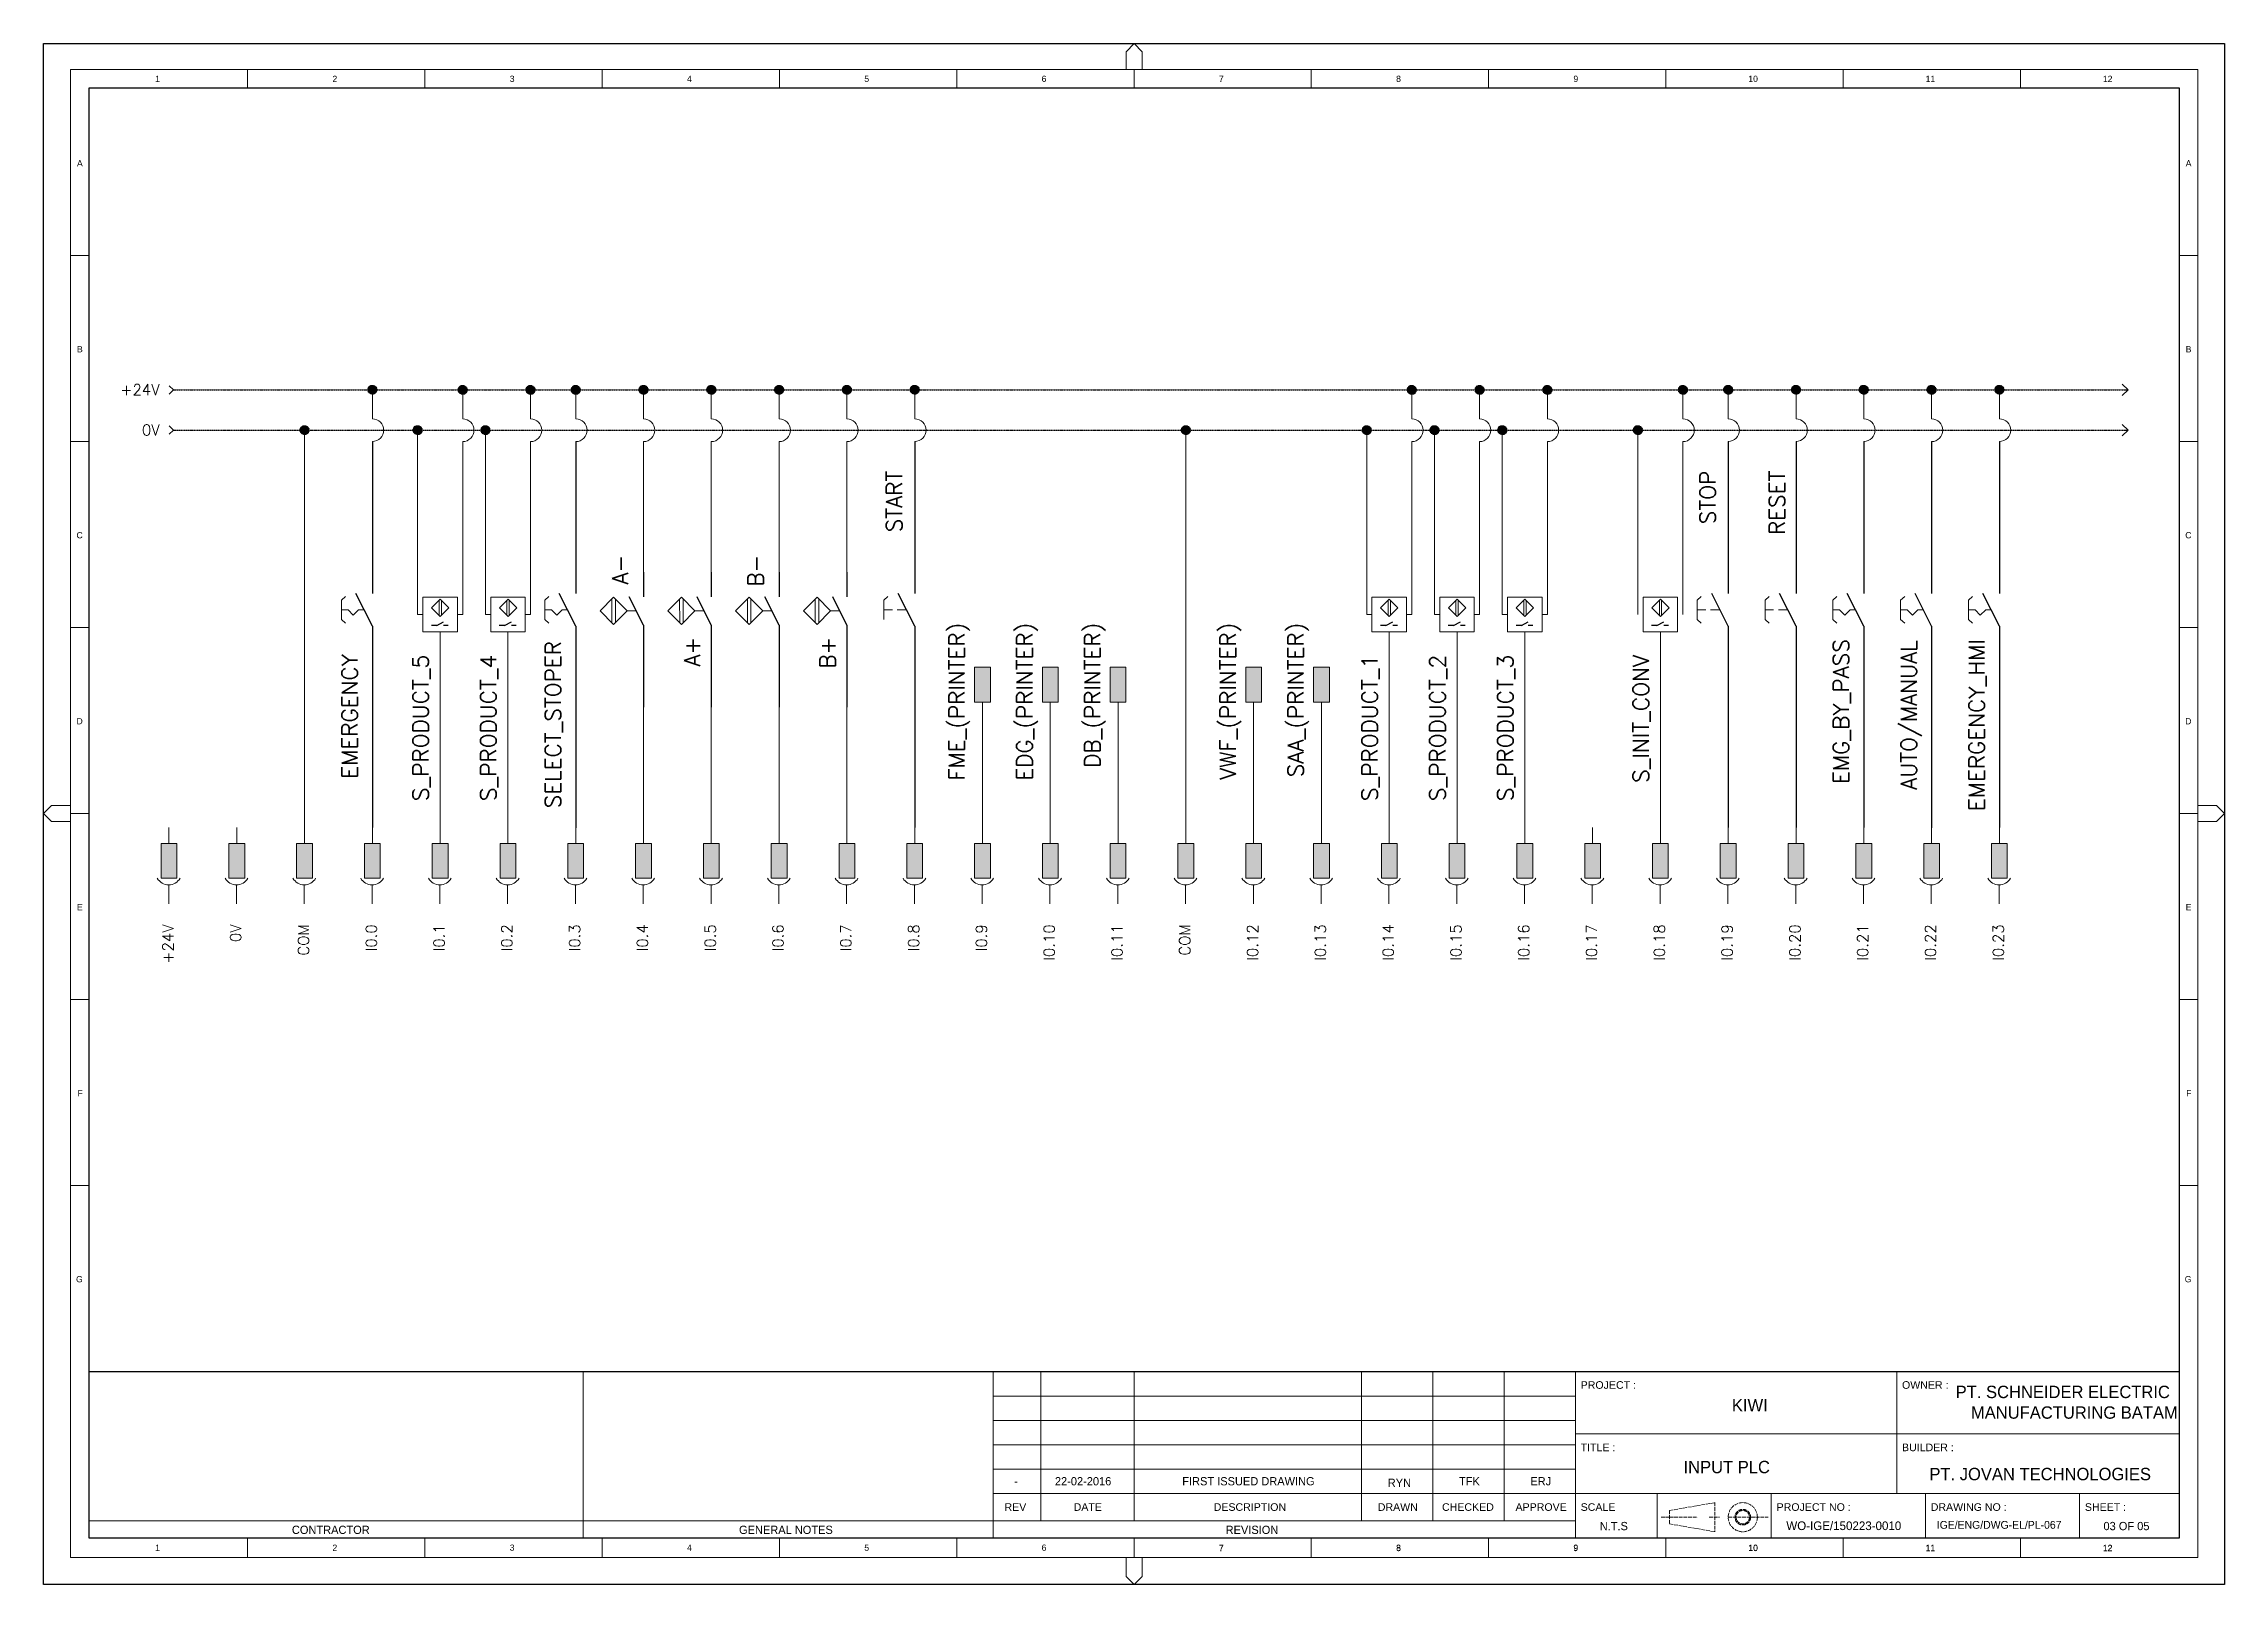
# Model space of a CAD drawing. Header units: millimetres. Extents: x 2503 to 5399, y 570 to 2615.
import ezdxf

# ---------------------------------------------------------------- set-up
doc = ezdxf.new("R2010")
doc.units = ezdxf.units.MM
for name, pattern in [('ACAD_ISO02W100', [15, 12, -3]), ('CACHE', [0.375, 0.25, -0.125]), ('DASHED2', [0.375, 0.25, -0.125])]:
    doc.linetypes.add(name, pattern=pattern)
doc.layers.add('DIMENSION', color=7, linetype='Continuous', lineweight=5)
for name, color, linetype in [('FORM', 7, 'Continuous'), ('GRID', 7, 'Continuous'), ('Layer2', 7, 'ACAD_ISO02W100'), ('TITL-BLK', 7, 'Continuous')]:
    doc.layers.add(name, color=color, linetype=linetype)
doc.styles.add('ARIAL', font='arial.ttf')
doc.styles.add('ROMANS', font='ROMANS.shx', dxfattribs={"height": 2})
doc.styles.get("Standard").update_dxf_attribs({"font": 'arial.ttf'})

msp = doc.modelspace()

# ---------------------------------------------------------------- texts
at = {"char_height": 14.5, "attachment_point": 3, "style": 'ROMANS'}
for s, insert in [('+24V', (2657.5, 2162.9)), ('0V', (2657.5, 2109.5))]:
    msp.add_mtext(s, dxfattribs=dict(at, insert=insert))
at = {"color": 5, "attachment_point": 3, "rotation": 90, "style": 'ROMANS'}
for s, insert, char_height in [('START', (3622.2, 2048.2), 20.97), ('STOP', (4702.2, 2048.2), 20.97), ('RESET', (4794.2, 2048.3), 20.97), ('A-', (3258.4, 1936.6), 20.97), ('B-', (3438.4, 1936.6), 20.97), ('A+', (3353.9, 1827.7), 20.97), ('B+', (3533.9, 1827.7), 20.97), ('FME_(PRINTER)', (3705.2, 1846.2), 20.967), ('EDG_(PRINTER)', (3795.2, 1846.2), 20.967), ('DB_(PRINTER)', (3885.2, 1846.2), 20.967), ('VWF_(PRINTER)', (4065.2, 1846.2), 20.967), ('SAA_(PRINTER)', (4155.2, 1846.2), 20.967), ('EMERGENCY', (2899.2, 1804.8), 20.97), ('S_PRODUCT_5', (2993.5, 1803.8), 20.967), ('S_PRODUCT_4', (3083.5, 1803.8), 20.967), ('SELECT_STOPER', (3169.2, 1822.2), 20.967), ('S_PRODUCT_1', (4253.5, 1803.8), 20.967), ('S_PRODUCT_2', (4343.5, 1803.8), 20.967), ('S_PRODUCT_3', (4433.5, 1803.8), 20.967), ('S_INIT_CONV', (4613.5, 1803.8), 20.967), ('EMG_BY_PASS', (4879.2, 1824.7), 20.967), ('AUTO/MANUAL', (4969.2, 1823.2), 20.967), ('EMERGENCY_HMI', (5059.2, 1824.7), 20.967)]:
    msp.add_mtext(s, dxfattribs=dict(at, insert=insert, char_height=char_height))
at = {"char_height": 14.5, "attachment_point": 3, "rotation": 90, "style": 'ROMANS'}
for s, insert in [('+24V', (2661.2, 1446.2)), ('0V', (2751.2, 1446.2)), ('COM', (2841.2, 1446.2)), ('I0.0', (2931.2, 1446.2)), ('I0.1', (3021.2, 1446.2)), ('I0.2', (3111.2, 1446.2)), ('I0.3', (3201.2, 1446.2)), ('I0.4', (3291.2, 1446.2)), ('I0.5', (3381.2, 1446.2)), ('I0.6', (3471.2, 1446.2)), ('I0.7', (3561.2, 1446.2)), ('I0.8', (3651.2, 1446.2)), ('I0.9', (3741.2, 1446.2)), ('I0.10', (3831.2, 1446.2)), ('I0.11', (3921.2, 1446.2)), ('COM', (4011.2, 1446.2)), ('I0.12', (4101.2, 1446.2)), ('I0.13', (4191.2, 1446.2)), ('I0.14', (4281.2, 1446.2)), ('I0.15', (4371.2, 1446.2)), ('I0.16', (4461.2, 1446.2)), ('I0.17', (4551.2, 1446.2)), ('I0.18', (4641.2, 1446.2)), ('I0.19', (4731.2, 1446.2)), ('I0.20', (4821.2, 1446.2)), ('I0.21', (4911.2, 1446.2)), ('I0.22', (5001.2, 1446.2)), ('I0.23', (5091.2, 1446.2))]:
    msp.add_mtext(s, dxfattribs=dict(at, insert=insert))
at = {"layer": 'FORM', "attachment_point": 4}
for s, insert, char_height, width in [('\\pi162.22;{\\Fextslim2|c0;KIWI}', (4582.6, 807.9), 16.427, 374.812), ('\\pi43.397;{\\Fextslim2|c0;PT. SCHNEIDER ELECTRIC \\P\\pi63.657;MANUFACTURING BATAM }', (4998.5, 811.8), 16.427, 374.812), ('\\pi129.36;{\\Fextslim2|c0;INPUT PLC}', (4551.2, 725.8), 16.427, 374.812), ('\\pi43.397;{\\Fextslim2|c0;PT. JOVAN TECHNOLOGIES }', (4963.6, 716.5), 16.427, 374.812), ('\\pi27.869;{\\Fextslim2|c0;-}', (3764.2, 707), 10.951, 63.039), ('\\pi27.869;{\\Fextslim2|c0;-}', (3764.2, 707), 10.951, 63.039), ('\\pi18.824;{\\Fextslim2|c0;22-02-2016}', (3827.2, 707), 10.951, 123.797), ('\\pi64.096;{\\Fextslim2|c0;FIRST ISSUED DRAWING}', (3951, 707), 10.951, 301.953), ('\\pi64.096;{\\Fextslim2|c0;FIRST ISSUED DRAWING}', (3951, 707), 10.951, 301.953), ('\\pi34.917;{\\Fextslim2|c0;RYN}', (4253, 705), 10.951, 94.657), ('\\pi34.917;{\\Fextslim2|c0;TFK}', (4347.6, 707), 10.951, 94.657), ('\\pi34.917;{\\Fextslim2|c0;ERJ}', (4442.3, 707), 10.951, 94.657), ('\\pi32.318;{\\Fextslim2|c0;N.T.S}', (4537, 647.5), 10.951, 108.442), ('\\pi25.346;{\\Fextslim2|c0;WO-IGE/150223-0010}', (4791.7, 647.9), 11.469, 214.324), ('\\pi10.468;{\\Fextslim2|c0;IGE/ENG/DWG-EL/PL-067}', (5006.3, 649.1), 10.365, 193.687), ('\\pi31.695;{\\Fextslim2|c0;03 OF 05}', (5206.4, 647.5), 10.951, 132.017)]:
    msp.add_mtext(s, dxfattribs=dict(at, insert=insert, char_height=char_height, width=width))

# ---------------------------------------------------------------- blocks, each defined once
blk = doc.blocks.new('A$C6D947769')
at = {"lineweight": 9}
for p, q in [((3512.6, 4971.8), (3538.6, 4998.7)), ((3512.6, 4915), (3512.6, 4971.8)), ((3538.6, 4998.7), (3564.6, 4971.8)), ((3564.6, 4971.8), (3564.6, 4915)), ((662, 4854.4), (662, 4915)), ((1237.3, 4854.4), (1237.3, 4915)), ((1812.6, 4854.4), (1812.6, 4915)), ((2388, 4854.4), (2388, 4915)), ((2963.3, 4854.4), (2963.3, 4915)), ((3538.6, 4854.4), (3538.6, 4915)), ((4113.9, 4854.4), (4113.9, 4915)), ((4689.3, 4854.4), (4689.3, 4915)), ((5264.6, 4854.4), (5264.6, 4915)), ((5839.9, 4854.4), (5839.9, 4915)), ((6415.3, 4854.4), (6415.3, 4915)), ((86.6, 4311.6), (147.3, 4311.6)), ((6930, 4311.6), (6990.6, 4311.6)), ((86.6, 3708.2), (147.3, 3708.2)), ((6930, 3708.2), (6990.6, 3708.2)), ((86.6, 3104.8), (147.3, 3104.8)), ((6930, 3104.8), (6990.6, 3104.8)), ((0, 2501.3), (26, 2527.3)), ((26, 2475.3), (0, 2501.3)), ((26, 2527.3), (86.6, 2527.3)), ((86.6, 2501.3), (147.3, 2501.3)), ((6930, 2501.3), (6990.6, 2501.3)), ((6990.6, 2527.3), (7051.2, 2527.3)), ((7051.2, 2527.3), (7077.2, 2501.3)), ((7077.2, 2501.3), (7051.2, 2475.3)), ((86.6, 2475.3), (26, 2475.3)), ((7051.2, 2475.3), (6990.6, 2475.3)), ((86.6, 1897.9), (147.3, 1897.9)), ((6930, 1897.9), (6990.6, 1897.9)), ((86.6, 1294.5), (147.3, 1294.5)), ((6930, 1294.5), (6990.6, 1294.5)), ((1750.6, 691), (1750.6, 149.5)), ((3081.9, 691), (3081.9, 149.5)), ((3081.9, 691), (4830.3, 691)), ((3236, 206), (3236, 691)), ((3538.6, 691), (3538.6, 206)), ((4276.7, 691), (4276.7, 206)), ((4508.1, 691), (4508.1, 206)), ((4739.5, 691), (4739.5, 206)), ((4970.9, 691), (4970.9, 149.5)), ((3081.9, 610.9), (4970.9, 610.9)), ((3081.9, 531.9), (4970.9, 531.9)), ((3081.9, 452.9), (4970.9, 452.9)), ((4970.9, 488.6), (6930, 488.6)), ((3081.9, 374), (4970.9, 374)), ((3081.9, 295), (4970.9, 295)), ((4970.9, 295), (6930, 295)), ((5236, 295), (5236, 149.5)), ((5606.8, 295), (5606.8, 149.5)), ((6107, 295), (6107, 149.5)), ((6607.2, 295), (6607.2, 149.5)), ((1750.6, 206), (1750.6, 263.8)), ((147.3, 206), (3079.1, 206)), ((662, 88.8), (662, 149.5)), ((1237.3, 88.8), (1237.3, 149.5)), ((1750.6, 149.5), (1750.6, 206)), ((1812.6, 88.8), (1812.6, 149.5)), ((2388, 88.8), (2388, 149.5)), ((2963.3, 88.8), (2963.3, 149.5)), ((3081.9, 206), (4970.9, 206)), ((3538.6, 88.8), (3538.6, 149.5)), ((4113.9, 88.8), (4113.9, 149.5)), ((4113.9, 87.6), (4113.9, 148.3)), ((4689.3, 88.8), (4689.3, 149.5)), ((4689.3, 87.6), (4689.3, 148.3)), ((5264.6, 88.8), (5264.6, 149.5)), ((5264.6, 87.6), (5264.6, 148.3)), ((5839.9, 88.8), (5839.9, 149.5)), ((5839.9, 87.6), (5839.9, 148.3)), ((6415.3, 88.8), (6415.3, 149.5)), ((6415.3, 148.3), (6415.3, 87.6)), ((3564.6, 87.6), (3512.6, 87.6)), ((3512.6, 87.6), (3512.6, 26)), ((3564.6, 26), (3564.6, 87.6)), ((6415.3, 87.6), (5839.9, 87.6)), ((3512.6, 26), (3538.6, 0)), ((3538.6, 0), (3564.6, 26))]:
    blk.add_line(p, q, dxfattribs=at)
at = {"lineweight": 30}
blk.add_line((147.3, 691), (6930, 691), dxfattribs=at)
at = {"lineweight": 9, "ltscale": 100}
blk.add_line((6013.7, 691), (6013.7, 295), dxfattribs=at)
at = {"lineweight": 30}
for points in [[(0, 4998.7), (7077.2, 4998.7), (7077.2, 0), (0, 0)], [(147.3, 4855.6), (6930, 4855.6), (6930, 149.5), (147.3, 149.5)]]:
    blk.add_lwpolyline(points, close=True, dxfattribs=at)
at = {"lineweight": 9}
blk.add_lwpolyline([(86.6, 4915), (6990.6, 4915), (6990.6, 87.6), (86.6, 87.6)], close=True, dxfattribs=at)
at = {"layer": 'DIMENSION', "lineweight": 9, "ltscale": 50}
blk.add_line((4970.9, 206), (4970.9, 149.5), dxfattribs=at)
at = {"layer": 'Layer2', "lineweight": 9}
for p, q in [((5276.8, 217.9), (5249.4, 217.9)), ((5276.8, 239.7), (5424, 265.2)), ((5276.8, 239.7), (5276.8, 196.2)), ((5276.8, 217.9), (5367.2, 217.9)), ((5405.3, 217.9), (5438.5, 217.9)), ((5424, 265.2), (5424, 170.6)), ((5466.9, 217.9), (5596.6, 217.9)), ((5276.8, 196.2), (5424, 170.6))]:
    blk.add_line(p, q, dxfattribs=at)
for radius in [47.3, 25.3, 21.8]:
    blk.add_circle((5514.2, 217.9), radius, dxfattribs=at)
at = {"lineweight": 9, "ltscale": 100}
blk.add_attdef('BUILDER:', (6013.7, 691), '', height=0.268, dxfattribs=at)
at = {"layer": 'FORM', "lineweight": 9}
for s, insert, char_height, width, attachment_point in [('1', (369.7, 4874.2), 20.1, 40.156, 8), ('2', (945, 4874.2), 20.1, 40.156, 8), ('3', (1520.4, 4874.2), 20.1, 40.156, 8), ('4', (2095.7, 4874.2), 20.1, 40.156, 8), ('5', (2671, 4874.2), 20.1, 40.156, 8), ('6', (3246.4, 4874.2), 20.1, 40.156, 8), ('7', (3821.7, 4874.2), 20.1, 40.156, 8), ('8', (4397, 4874.2), 20.1, 40.156, 8), ('9', (4972.3, 4874.2), 20.1, 40.156, 8), ('10', (5547.7, 4874.2), 20.08, 40.156, 8), ('11', (6123, 4874.2), 20.08, 40.156, 8), ('12', (6698.3, 4874.2), 20.08, 40.156, 8), ('A', (126.9, 4610.5), 20.1, 40.156, 6), ('A', (6970.3, 4610.5), 20.1, 40.156, 6), ('B', (126.9, 4007.1), 20.1, 40.156, 6), ('B', (6970.3, 4007.1), 20.1, 40.156, 6), ('C', (126.9, 3403.6), 20.1, 40.156, 6), ('C', (6970.3, 3403.6), 20.1, 40.156, 6), ('D', (126.9, 2800.2), 20.1, 40.156, 6), ('D', (6970.3, 2800.2), 20.1, 40.156, 6), ('E', (126.9, 2196.8), 20.1, 40.156, 6), ('E', (6970.3, 2196.8), 20.1, 40.156, 6), ('F', (126.9, 1593.4), 20.1, 40.156, 6), ('F', (6970.3, 1593.4), 20.1, 40.156, 6), ('G', (126.9, 989.9), 20.1, 40.156, 6), ('G', (6970.3, 989.9), 20.1, 40.156, 6), ('{\\Fcdm_nc|c0;CONTRACTOR}', (805.6, 176.7), 26.77, 351.361, 4), ('{\\Fcdm_nc|c0;GENERAL NOTES}', (2256.7, 176.7), 26.77, 351.361, 4), ('{\\Fcdm_nc|c0;REVISION}', (3835.8, 176.7), 26.77, 351.361, 4), ('1', (369.7, 108.7), 20.1, 40.156, 8), ('2', (945, 108.7), 20.1, 40.156, 8), ('3', (1520.4, 108.7), 20.1, 40.156, 8), ('4', (2095.7, 108.7), 20.1, 40.156, 8), ('5', (2671, 108.7), 20.1, 40.156, 8), ('6', (3246.4, 108.7), 20.1, 40.156, 8), ('7', (3821.7, 108.7), 20.1, 40.156, 8), ('7', (3821.7, 107.5), 20.1, 40.156, 8), ('8', (4397, 108.7), 20.1, 40.156, 8), ('8', (4397, 107.5), 20.1, 40.156, 8), ('9', (4972.3, 108.7), 20.1, 40.156, 8), ('9', (4972.3, 107.5), 20.1, 40.156, 8), ('10', (5547.7, 108.7), 20.08, 40.156, 8), ('10', (5547.7, 107.5), 20.08, 40.156, 8), ('11', (6123, 108.7), 20.08, 40.156, 8), ('11', (6123, 107.5), 20.08, 40.156, 8), ('12', (6698.3, 108.7), 20.08, 40.156, 8), ('12', (6698.3, 107.5), 20.08, 40.156, 8)]:
    blk.add_mtext(s, dxfattribs=dict(at, insert=insert, char_height=char_height, width=width, attachment_point=attachment_point))
at = {"layer": 'TITL-BLK', "linetype": 'Continuous', "lineweight": 30, "style": 'ARIAL'}
for s, height, p in [('PROJECT :', 24.61, (4988.1, 634.5)), ('OWNER :', 24.61, (6030.9, 634.5)), ('TITLE :', 24.61, (4988.1, 432)), ('BUILDER :', 24.61, (6030.9, 432)), ('REV', 24.61, (3118.2, 238.5)), ('DATE', 24.61, (3342.7, 238.5)), ('DESCRIPTION', 24.606, (3797.2, 238.5)), ('DRAWN', 24.61, (4329.7, 238.5)), ('CHECKED', 24.61, (4538.2, 238.5)), ('APPROVE', 24.61, (4776.7, 238.5)), ('SCALE', 24.61, (4988.1, 238.5)), ('PROJECT NO :', 24.606, (5624, 238.5)), ('DRAWING NO :', 24.606, (6124.2, 238.5)), ('SHEET :', 24.61, (6624.5, 238.5))]:
    blk.add_text(s, height=height, dxfattribs=at).set_placement(p)

# ---------------------------------------------------------------- hatches: boundary and pattern name
at = {"linetype": 'CACHE'}
h = msp.add_hatch(dxfattribs=at)
h.set_pattern_fill('ANSI31', color=256, scale=0.889996)
h.set_pattern_definition([(45, (-85543.73198, -15300.19075), (-0.07866530358, 0.07866530358), [])])
h.paths.add_polyline_path([(2934.1, 2155.7, 1), (2945.7, 2155.7, 1)])
h = msp.add_hatch(dxfattribs=at)
h.set_pattern_fill('ANSI31', color=256, scale=0.889996)
h.set_pattern_definition([(45, (-85423.79664, -15300.42237), (-0.07866530358, 0.07866530358), [])])
h.paths.add_polyline_path([(3054, 2155.5, 1), (3065.7, 2155.5, 1)])
h = msp.add_hatch(dxfattribs=at)
h.set_pattern_fill('ANSI31', color=256, scale=0.889996)
h.set_pattern_definition([(45, (-85333.79664, -15300.42237), (-0.07866530358, 0.07866530358), [])])
h.paths.add_polyline_path([(3144, 2155.5, 1), (3155.7, 2155.5, 1)])
h = msp.add_hatch(dxfattribs=at)
h.set_pattern_fill('ANSI31', color=256, scale=0.889996)
h.set_pattern_definition([(45, (-85273.732, -15300.4341), (-0.07866530358, 0.07866530358), [])])
h.paths.add_polyline_path([(3204.1, 2155.5, 1), (3215.7, 2155.5, 1)])
h = msp.add_hatch(dxfattribs=at)
h.set_pattern_fill('ANSI31', color=256, scale=0.889996)
h.set_pattern_definition([(45, (-85183.73201, -15300.33676), (-0.07866530358, 0.07866530358), [])])
h.paths.add_polyline_path([(3294.1, 2155.6, 1), (3305.7, 2155.6, 1)])
h = msp.add_hatch(dxfattribs=at)
h.set_pattern_fill('ANSI31', color=256, scale=0.889996)
h.set_pattern_definition([(45, (-85093.73201, -15300.33676), (-0.07866530358, 0.07866530358), [])])
h.paths.add_polyline_path([(3384.1, 2155.6, 1), (3395.7, 2155.6, 1)])
h = msp.add_hatch(dxfattribs=at)
h.set_pattern_fill('ANSI31', color=256, scale=0.889996)
h.set_pattern_definition([(45, (-85003.73201, -15300.33676), (-0.07866530358, 0.07866530358), [])])
h.paths.add_polyline_path([(3474.1, 2155.6, 1), (3485.7, 2155.6, 1)])
h = msp.add_hatch(dxfattribs=at)
h.set_pattern_fill('ANSI31', color=256, scale=0.889996)
h.set_pattern_definition([(45, (-84913.73201, -15300.33676), (-0.07866530358, 0.07866530358), [])])
h.paths.add_polyline_path([(3564.1, 2155.6, 1), (3575.7, 2155.6, 1)])
h = msp.add_hatch(dxfattribs=at)
h.set_pattern_fill('ANSI31', color=256, scale=0.889996)
h.set_pattern_definition([(45, (-84823.73198, -15300.19075), (-0.07866530358, 0.07866530358), [])])
h.paths.add_polyline_path([(3654.1, 2155.7, 1), (3665.7, 2155.7, 1)])
h = msp.add_hatch(dxfattribs=at)
h.set_pattern_fill('ANSI31', color=256, scale=0.889996)
h.set_pattern_definition([(45, (-84163.79664, -15300.42237), (-0.07866530358, 0.07866530358), [])])
h.paths.add_polyline_path([(4314, 2155.5, 1), (4325.7, 2155.5, 1)])
h = msp.add_hatch(dxfattribs=at)
h.set_pattern_fill('ANSI31', color=256, scale=0.889996)
h.set_pattern_definition([(45, (-84073.79664, -15300.42237), (-0.07866530358, 0.07866530358), [])])
h.paths.add_polyline_path([(4404, 2155.5, 1), (4415.7, 2155.5, 1)])
h = msp.add_hatch(dxfattribs=at)
h.set_pattern_fill('ANSI31', color=256, scale=0.889996)
h.set_pattern_definition([(45, (-83983.79664, -15300.42237), (-0.07866530358, 0.07866530358), [])])
h.paths.add_polyline_path([(4494, 2155.5, 1), (4505.7, 2155.5, 1)])
h = msp.add_hatch(dxfattribs=at)
h.set_pattern_fill('ANSI31', color=256, scale=0.889996)
h.set_pattern_definition([(45, (-83803.79664, -15300.42237), (-0.07866530358, 0.07866530358), [])])
h.paths.add_polyline_path([(4674, 2155.5, 1), (4685.7, 2155.5, 1)])
h = msp.add_hatch(dxfattribs=at)
h.set_pattern_fill('ANSI31', color=256, scale=0.889996)
h.set_pattern_definition([(45, (-83743.73198, -15300.19075), (-0.07866530358, 0.07866530358), [])])
h.paths.add_polyline_path([(4734.1, 2155.7, 1), (4745.7, 2155.7, 1)])
h = msp.add_hatch(dxfattribs=at)
h.set_pattern_fill('ANSI31', color=256, scale=0.889996)
h.set_pattern_definition([(45, (-83653.73198, -15300.19075), (-0.07866530358, 0.07866530358), [])])
h.paths.add_polyline_path([(4824.1, 2155.7, 1), (4835.7, 2155.7, 1)])
h = msp.add_hatch(dxfattribs=at)
h.set_pattern_fill('ANSI31', color=256, scale=0.889996)
h.set_pattern_definition([(45, (-83563.73198, -15300.19075), (-0.07866530358, 0.07866530358), [])])
h.paths.add_polyline_path([(4914.1, 2155.7, 1), (4925.7, 2155.7, 1)])
h = msp.add_hatch(dxfattribs=at)
h.set_pattern_fill('ANSI31', color=256, scale=0.889996)
h.set_pattern_definition([(45, (-83473.73198, -15300.33676), (-0.07866530358, 0.07866530358), [])])
h.paths.add_polyline_path([(5004.1, 2155.6, 1), (5015.7, 2155.6, 1)])
h = msp.add_hatch(dxfattribs=at)
h.set_pattern_fill('ANSI31', color=256, scale=0.889996)
h.set_pattern_definition([(45, (-83383.73198, -15300.19075), (-0.07866530358, 0.07866530358), [])])
h.paths.add_polyline_path([(5094.1, 2155.7, 1), (5105.7, 2155.7, 1)])
h = msp.add_hatch(dxfattribs=at)
h.set_pattern_fill('ANSI31', color=256, scale=0.889996)
h.set_pattern_definition([(45, (-85633.73198, -15353.82215), (-0.07866530358, 0.07866530358), [])])
h.paths.add_polyline_path([(2844.1, 2102.1, 1), (2855.7, 2102.1, 1)])
h = msp.add_hatch(dxfattribs=at)
h.set_pattern_fill('ANSI31', color=256, scale=0.889996)
h.set_pattern_definition([(45, (-85483.66731, -15353.82215), (-0.07866530358, 0.07866530358), [])])
h.paths.add_polyline_path([(2994.1, 2102.1, 1), (3005.8, 2102.1, 1)])
h = msp.add_hatch(dxfattribs=at)
h.set_pattern_fill('ANSI31', color=256, scale=0.889996)
h.set_pattern_definition([(45, (-85393.66731, -15353.82215), (-0.07866530358, 0.07866530358), [])])
h.paths.add_polyline_path([(3084.1, 2102.1, 1), (3095.8, 2102.1, 1)])
h = msp.add_hatch(dxfattribs=at)
h.set_pattern_fill('ANSI31', color=256, scale=0.889996)
h.set_pattern_definition([(45, (-84463.73198, -15353.82215), (-0.07866530358, 0.07866530358), [])])
h.paths.add_polyline_path([(4014.1, 2102.1, 1), (4025.7, 2102.1, 1)])
h = msp.add_hatch(dxfattribs=at)
h.set_pattern_fill('ANSI31', color=256, scale=0.889996)
h.set_pattern_definition([(45, (-84223.66731, -15353.82215), (-0.07866530358, 0.07866530358), [])])
h.paths.add_polyline_path([(4254.1, 2102.1, 1), (4265.8, 2102.1, 1)])
h = msp.add_hatch(dxfattribs=at)
h.set_pattern_fill('ANSI31', color=256, scale=0.889996)
h.set_pattern_definition([(45, (-84133.66731, -15353.82215), (-0.07866530358, 0.07866530358), [])])
h.paths.add_polyline_path([(4344.1, 2102.1, 1), (4355.8, 2102.1, 1)])
h = msp.add_hatch(dxfattribs=at)
h.set_pattern_fill('ANSI31', color=256, scale=0.889996)
h.set_pattern_definition([(45, (-84043.66731, -15353.82215), (-0.07866530358, 0.07866530358), [])])
h.paths.add_polyline_path([(4434.1, 2102.1, 1), (4445.8, 2102.1, 1)])
h = msp.add_hatch(dxfattribs=at)
h.set_pattern_fill('ANSI31', color=256, scale=0.889996)
h.set_pattern_definition([(45, (-83863.66731, -15353.82215), (-0.07866530358, 0.07866530358), [])])
h.paths.add_polyline_path([(4614.1, 2102.1, 1), (4625.8, 2102.1, 1)])
at = {"lineweight": 9}
h = msp.add_hatch(dxfattribs=at)
h.set_pattern_fill('ANSI36', color=256, scale=0.840377, angle=180)
h.set_pattern_definition([(225, (138501.80124, 80280.8511), (-0.055709648304, -0.20426871045), [0.26261780062, -0.05252356012, 0, -0.05252356012])])
h.paths.add_polyline_path([(3760.4, 1741.2), (3760.4, 1787.4), (3739.4, 1787.4), (3739.4, 1741.2)])
h = msp.add_hatch(dxfattribs=at)
h.set_pattern_fill('ANSI36', color=256, scale=0.840377, angle=180)
h.set_pattern_definition([(225, (138591.80124, 80280.8511), (-0.055709648304, -0.20426871045), [0.26261780062, -0.05252356012, 0, -0.05252356012])])
h.paths.add_polyline_path([(3850.4, 1741.2), (3850.4, 1787.4), (3829.4, 1787.4), (3829.4, 1741.2)])
h = msp.add_hatch(dxfattribs=at)
h.set_pattern_fill('ANSI36', color=256, scale=0.840377, angle=180)
h.set_pattern_definition([(225, (138681.80124, 80280.8511), (-0.055709648304, -0.20426871045), [0.26261780062, -0.05252356012, 0, -0.05252356012])])
h.paths.add_polyline_path([(3940.4, 1741.2), (3940.4, 1787.4), (3919.4, 1787.4), (3919.4, 1741.2)])
h = msp.add_hatch(dxfattribs=at)
h.set_pattern_fill('ANSI36', color=256, scale=0.840377, angle=180)
h.set_pattern_definition([(225, (138861.80124, 80280.8511), (-0.055709648304, -0.20426871045), [0.26261780062, -0.05252356012, 0, -0.05252356012])])
h.paths.add_polyline_path([(4120.4, 1741.2), (4120.4, 1787.4), (4099.4, 1787.4), (4099.4, 1741.2)])
h = msp.add_hatch(dxfattribs=at)
h.set_pattern_fill('ANSI36', color=256, scale=0.840377, angle=180)
h.set_pattern_definition([(225, (138951.80124, 80280.8511), (-0.055709648304, -0.20426871045), [0.26261780062, -0.05252356012, 0, -0.05252356012])])
h.paths.add_polyline_path([(4210.4, 1741.2), (4210.4, 1787.4), (4189.4, 1787.4), (4189.4, 1741.2)])
h = msp.add_hatch(dxfattribs=at)
h.set_pattern_fill('ANSI36', color=256, scale=0.840377)
h.set_pattern_definition([(45, (-132082.01386, -76986.10152), (0.055709648304, 0.20426871045), [0.26261780062, -0.05252356012, 0, -0.05252356012])])
h.paths.add_polyline_path([(2659.4, 1553.6), (2659.4, 1507.4), (2680.4, 1507.4), (2680.4, 1553.6)])
h = msp.add_hatch(dxfattribs=at)
h.set_pattern_fill('ANSI36', color=256, scale=0.840377)
h.set_pattern_definition([(45, (-131992.01386, -76986.10152), (0.055709648304, 0.20426871045), [0.26261780062, -0.05252356012, 0, -0.05252356012])])
h.paths.add_polyline_path([(2749.4, 1553.6), (2749.4, 1507.4), (2770.4, 1507.4), (2770.4, 1553.6)])
h = msp.add_hatch(dxfattribs=at)
h.set_pattern_fill('ANSI36', color=256, scale=0.840377)
h.set_pattern_definition([(45, (-131902.01386, -76986.10152), (0.055709648304, 0.20426871045), [0.26261780062, -0.05252356012, 0, -0.05252356012])])
h.paths.add_polyline_path([(2839.4, 1553.6), (2839.4, 1507.4), (2860.4, 1507.4), (2860.4, 1553.6)])
h = msp.add_hatch(dxfattribs=at)
h.set_pattern_fill('ANSI36', color=256, scale=0.840377)
h.set_pattern_definition([(45, (-131812.01386, -76986.10152), (0.055709648304, 0.20426871045), [0.26261780062, -0.05252356012, 0, -0.05252356012])])
h.paths.add_polyline_path([(2929.4, 1553.6), (2929.4, 1507.4), (2950.4, 1507.4), (2950.4, 1553.6)])
h = msp.add_hatch(dxfattribs=at)
h.set_pattern_fill('ANSI36', color=256, scale=0.840377)
h.set_pattern_definition([(45, (-131722.01386, -76986.10152), (0.055709648304, 0.20426871045), [0.26261780062, -0.05252356012, 0, -0.05252356012])])
h.paths.add_polyline_path([(3019.4, 1553.6), (3019.4, 1507.4), (3040.4, 1507.4), (3040.4, 1553.6)])
h = msp.add_hatch(dxfattribs=at)
h.set_pattern_fill('ANSI36', color=256, scale=0.840377)
h.set_pattern_definition([(45, (-131632.01386, -76986.10152), (0.055709648304, 0.20426871045), [0.26261780062, -0.05252356012, 0, -0.05252356012])])
h.paths.add_polyline_path([(3109.4, 1553.6), (3109.4, 1507.4), (3130.4, 1507.4), (3130.4, 1553.6)])
h = msp.add_hatch(dxfattribs=at)
h.set_pattern_fill('ANSI36', color=256, scale=0.840377)
h.set_pattern_definition([(45, (-131542.01386, -76986.10152), (0.055709648304, 0.20426871045), [0.26261780062, -0.05252356012, 0, -0.05252356012])])
h.paths.add_polyline_path([(3199.4, 1553.6), (3199.4, 1507.4), (3220.4, 1507.4), (3220.4, 1553.6)])
h = msp.add_hatch(dxfattribs=at)
h.set_pattern_fill('ANSI36', color=256, scale=0.840377)
h.set_pattern_definition([(45, (-131452.01386, -76986.10152), (0.055709648304, 0.20426871045), [0.26261780062, -0.05252356012, 0, -0.05252356012])])
h.paths.add_polyline_path([(3289.4, 1553.6), (3289.4, 1507.4), (3310.4, 1507.4), (3310.4, 1553.6)])
h = msp.add_hatch(dxfattribs=at)
h.set_pattern_fill('ANSI36', color=256, scale=0.840377)
h.set_pattern_definition([(45, (-131362.01386, -76986.10152), (0.055709648304, 0.20426871045), [0.26261780062, -0.05252356012, 0, -0.05252356012])])
h.paths.add_polyline_path([(3379.4, 1553.6), (3379.4, 1507.4), (3400.4, 1507.4), (3400.4, 1553.6)])
h = msp.add_hatch(dxfattribs=at)
h.set_pattern_fill('ANSI36', color=256, scale=0.840377)
h.set_pattern_definition([(45, (-131272.01386, -76986.10152), (0.055709648304, 0.20426871045), [0.26261780062, -0.05252356012, 0, -0.05252356012])])
h.paths.add_polyline_path([(3469.4, 1553.6), (3469.4, 1507.4), (3490.4, 1507.4), (3490.4, 1553.6)])
h = msp.add_hatch(dxfattribs=at)
h.set_pattern_fill('ANSI36', color=256, scale=0.840377)
h.set_pattern_definition([(45, (-131182.01386, -76986.10152), (0.055709648304, 0.20426871045), [0.26261780062, -0.05252356012, 0, -0.05252356012])])
h.paths.add_polyline_path([(3559.4, 1553.6), (3559.4, 1507.4), (3580.4, 1507.4), (3580.4, 1553.6)])
h = msp.add_hatch(dxfattribs=at)
h.set_pattern_fill('ANSI36', color=256, scale=0.840377)
h.set_pattern_definition([(45, (-131092.01386, -76986.10152), (0.055709648304, 0.20426871045), [0.26261780062, -0.05252356012, 0, -0.05252356012])])
h.paths.add_polyline_path([(3649.4, 1553.6), (3649.4, 1507.4), (3670.4, 1507.4), (3670.4, 1553.6)])
h = msp.add_hatch(dxfattribs=at)
h.set_pattern_fill('ANSI36', color=256, scale=0.840377)
h.set_pattern_definition([(45, (-131002.01386, -76986.10152), (0.055709648304, 0.20426871045), [0.26261780062, -0.05252356012, 0, -0.05252356012])])
h.paths.add_polyline_path([(3739.4, 1553.6), (3739.4, 1507.4), (3760.4, 1507.4), (3760.4, 1553.6)])
h = msp.add_hatch(dxfattribs=at)
h.set_pattern_fill('ANSI36', color=256, scale=0.840377)
h.set_pattern_definition([(45, (-130912.01386, -76986.10152), (0.055709648304, 0.20426871045), [0.26261780062, -0.05252356012, 0, -0.05252356012])])
h.paths.add_polyline_path([(3829.4, 1553.6), (3829.4, 1507.4), (3850.4, 1507.4), (3850.4, 1553.6)])
h = msp.add_hatch(dxfattribs=at)
h.set_pattern_fill('ANSI36', color=256, scale=0.840377)
h.set_pattern_definition([(45, (-130822.01386, -76986.10152), (0.055709648304, 0.20426871045), [0.26261780062, -0.05252356012, 0, -0.05252356012])])
h.paths.add_polyline_path([(3919.4, 1553.6), (3919.4, 1507.4), (3940.4, 1507.4), (3940.4, 1553.6)])
h = msp.add_hatch(dxfattribs=at)
h.set_pattern_fill('ANSI36', color=256, scale=0.840377)
h.set_pattern_definition([(45, (-130732.01386, -76986.10152), (0.055709648304, 0.20426871045), [0.26261780062, -0.05252356012, 0, -0.05252356012])])
h.paths.add_polyline_path([(4009.4, 1553.6), (4009.4, 1507.4), (4030.4, 1507.4), (4030.4, 1553.6)])
h = msp.add_hatch(dxfattribs=at)
h.set_pattern_fill('ANSI36', color=256, scale=0.840377)
h.set_pattern_definition([(45, (-130642.01386, -76986.10152), (0.055709648304, 0.20426871045), [0.26261780062, -0.05252356012, 0, -0.05252356012])])
h.paths.add_polyline_path([(4099.4, 1553.6), (4099.4, 1507.4), (4120.4, 1507.4), (4120.4, 1553.6)])
h = msp.add_hatch(dxfattribs=at)
h.set_pattern_fill('ANSI36', color=256, scale=0.840377)
h.set_pattern_definition([(45, (-130552.01386, -76986.10152), (0.055709648304, 0.20426871045), [0.26261780062, -0.05252356012, 0, -0.05252356012])])
h.paths.add_polyline_path([(4189.4, 1553.6), (4189.4, 1507.4), (4210.4, 1507.4), (4210.4, 1553.6)])
h = msp.add_hatch(dxfattribs=at)
h.set_pattern_fill('ANSI36', color=256, scale=0.840377)
h.set_pattern_definition([(45, (-130462.01386, -76986.10152), (0.055709648304, 0.20426871045), [0.26261780062, -0.05252356012, 0, -0.05252356012])])
h.paths.add_polyline_path([(4279.4, 1553.6), (4279.4, 1507.4), (4300.4, 1507.4), (4300.4, 1553.6)])
h = msp.add_hatch(dxfattribs=at)
h.set_pattern_fill('ANSI36', color=256, scale=0.840377)
h.set_pattern_definition([(45, (-130372.01386, -76986.10152), (0.055709648304, 0.20426871045), [0.26261780062, -0.05252356012, 0, -0.05252356012])])
h.paths.add_polyline_path([(4369.4, 1553.6), (4369.4, 1507.4), (4390.4, 1507.4), (4390.4, 1553.6)])
h = msp.add_hatch(dxfattribs=at)
h.set_pattern_fill('ANSI36', color=256, scale=0.840377)
h.set_pattern_definition([(45, (-130282.01386, -76986.10152), (0.055709648304, 0.20426871045), [0.26261780062, -0.05252356012, 0, -0.05252356012])])
h.paths.add_polyline_path([(4459.4, 1553.6), (4459.4, 1507.4), (4480.4, 1507.4), (4480.4, 1553.6)])
h = msp.add_hatch(dxfattribs=at)
h.set_pattern_fill('ANSI36', color=256, scale=0.840377)
h.set_pattern_definition([(45, (-130192.01386, -76986.10152), (0.055709648304, 0.20426871045), [0.26261780062, -0.05252356012, 0, -0.05252356012])])
h.paths.add_polyline_path([(4549.4, 1553.6), (4549.4, 1507.4), (4570.4, 1507.4), (4570.4, 1553.6)])
h = msp.add_hatch(dxfattribs=at)
h.set_pattern_fill('ANSI36', color=256, scale=0.840377)
h.set_pattern_definition([(45, (-130102.01386, -76986.10152), (0.055709648304, 0.20426871045), [0.26261780062, -0.05252356012, 0, -0.05252356012])])
h.paths.add_polyline_path([(4639.4, 1553.6), (4639.4, 1507.4), (4660.4, 1507.4), (4660.4, 1553.6)])
h = msp.add_hatch(dxfattribs=at)
h.set_pattern_fill('ANSI36', color=256, scale=0.840377)
h.set_pattern_definition([(45, (-130012.01386, -76986.10152), (0.055709648304, 0.20426871045), [0.26261780062, -0.05252356012, 0, -0.05252356012])])
h.paths.add_polyline_path([(4729.4, 1553.6), (4729.4, 1507.4), (4750.4, 1507.4), (4750.4, 1553.6)])
h = msp.add_hatch(dxfattribs=at)
h.set_pattern_fill('ANSI36', color=256, scale=0.840377)
h.set_pattern_definition([(45, (-129922.01386, -76986.10152), (0.055709648304, 0.20426871045), [0.26261780062, -0.05252356012, 0, -0.05252356012])])
h.paths.add_polyline_path([(4819.4, 1553.6), (4819.4, 1507.4), (4840.4, 1507.4), (4840.4, 1553.6)])
h = msp.add_hatch(dxfattribs=at)
h.set_pattern_fill('ANSI36', color=256, scale=0.840377)
h.set_pattern_definition([(45, (-129832.01386, -76986.10152), (0.055709648304, 0.20426871045), [0.26261780062, -0.05252356012, 0, -0.05252356012])])
h.paths.add_polyline_path([(4909.4, 1553.6), (4909.4, 1507.4), (4930.4, 1507.4), (4930.4, 1553.6)])
h = msp.add_hatch(dxfattribs=at)
h.set_pattern_fill('ANSI36', color=256, scale=0.840377)
h.set_pattern_definition([(45, (-129742.01386, -76986.10152), (0.055709648304, 0.20426871045), [0.26261780062, -0.05252356012, 0, -0.05252356012])])
h.paths.add_polyline_path([(4999.4, 1553.6), (4999.4, 1507.4), (5020.4, 1507.4), (5020.4, 1553.6)])
h = msp.add_hatch(dxfattribs=at)
h.set_pattern_fill('ANSI36', color=256, scale=0.840377)
h.set_pattern_definition([(45, (-129652.01386, -76986.10152), (0.055709648304, 0.20426871045), [0.26261780062, -0.05252356012, 0, -0.05252356012])])
h.paths.add_polyline_path([(5089.4, 1553.6), (5089.4, 1507.4), (5110.4, 1507.4), (5110.4, 1553.6)])

# ---------------------------------------------------------------- linework, layer by layer
for p, q in [((2676, 2155.5), (2670, 2161)), ((2676, 2155.5), (2670, 2150)), ((5271, 2155.5), (5262.7, 2163.1)), ((5271, 2155.5), (5262.7, 2148.1)), ((2676, 2102.1), (2670, 2107.6)), ((2676, 2102.1), (2670, 2096.6)), ((2939.9, 2087.1), (2939.9, 1885.4)), ((3209.9, 2086.9), (3209.9, 1885.2)), ((3659.9, 2087.1), (3659.9, 1885.4)), ((4739.9, 2087.1), (4739.9, 1885.4)), ((4829.9, 2087.1), (4829.9, 1885.4)), ((4919.9, 2087.1), (4919.9, 1885.4)), ((5009.9, 2086.9), (5009.9, 1885.3)), ((5099.9, 2087.1), (5099.9, 1885.4)), ((5271, 2102.1), (5262.7, 2109.7)), ((5271, 2102.1), (5262.7, 2094.7)), ((3299.9, 1913.5), (3299.9, 1880.8)), ((3389.9, 1913.5), (3389.9, 1880.8)), ((3479.9, 1913.5), (3479.9, 1880.8)), ((3569.9, 1913.5), (3569.9, 1880.8)), ((2939.9, 1842), (2939.9, 1574.6)), ((3025.3, 1843), (3018.2, 1843)), ((3040.7, 1843), (3034.5, 1843)), ((3115.3, 1843), (3108.2, 1843)), ((3130.7, 1843), (3124.5, 1843)), ((3209.9, 1841.7), (3209.9, 1574.4)), ((3299.9, 1843.2), (3299.9, 1734.3)), ((3389.9, 1843.2), (3389.9, 1734.3)), ((3479.9, 1843.2), (3479.9, 1734.3)), ((3569.9, 1843.2), (3569.9, 1734.3)), ((3659.9, 1842), (3659.9, 1574.6)), ((4285.3, 1843), (4278.2, 1843)), ((4300.7, 1843), (4294.5, 1843)), ((4375.3, 1843), (4368.2, 1843)), ((4390.7, 1843), (4384.5, 1843)), ((4465.3, 1843), (4458.2, 1843)), ((4480.7, 1843), (4474.5, 1843)), ((4645.3, 1843), (4638.2, 1843)), ((4660.7, 1843), (4654.5, 1843)), ((4739.9, 1842), (4739.9, 1574.6)), ((4829.9, 1842), (4829.9, 1574.6)), ((4919.9, 1842), (4919.9, 1574.6)), ((5009.9, 1841.8), (5009.9, 1574.4)), ((5099.9, 1842), (5099.9, 1574.6))]:
    msp.add_line(p, q)
at = {"linetype": 'CACHE'}
for p, q in [((2676, 2155.5), (5270.2, 2155.5)), ((2676, 2102.1), (5271, 2102.1))]:
    msp.add_line(p, q, dxfattribs=at)
at = {"lineweight": 9}
for p, q in [((2939.9, 2155.7), (2939.9, 2117.1)), ((3059.8, 2155.5), (3059.8, 2116.9)), ((3149.8, 2155.5), (3149.8, 2116.9)), ((3209.9, 2155.5), (3209.9, 2116.9)), ((3299.9, 2155.6), (3299.9, 2116.9)), ((3389.9, 2155.6), (3389.9, 2116.9)), ((3479.9, 2155.6), (3479.9, 2116.9)), ((3569.9, 2155.6), (3569.9, 2116.9)), ((3659.9, 2155.7), (3659.9, 2117.1)), ((4319.8, 2155.5), (4319.8, 2116.9)), ((4409.8, 2155.5), (4409.8, 2116.9)), ((4499.8, 2155.5), (4499.8, 2116.9)), ((4679.8, 2155.5), (4679.8, 2116.9)), ((4739.9, 2155.7), (4739.9, 2117.1)), ((4829.9, 2155.7), (4829.9, 2117.1)), ((4919.9, 2155.7), (4919.9, 2117.1)), ((5009.9, 2155.6), (5009.9, 2116.9)), ((5099.9, 2155.7), (5099.9, 2117.1)), ((2849.9, 2096.3), (2849.9, 1574.6)), ((3000, 1857.2), (3000, 2102.1)), ((3059.8, 2086.9), (3059.8, 1857.2)), ((3090, 1857.2), (3090, 2102.1)), ((3149.8, 2086.9), (3149.8, 1857.2)), ((3299.9, 2086.9), (3299.9, 1913.5)), ((3389.9, 2086.9), (3389.9, 1913.5)), ((3479.9, 2086.9), (3479.9, 1913.5)), ((3569.9, 2086.9), (3569.9, 1913.5)), ((4019.9, 2096.3), (4019.9, 1574.6)), ((4260, 1857.2), (4260, 2102.1)), ((4319.8, 2086.9), (4319.8, 1857.2)), ((4350, 1857.2), (4350, 2102.1)), ((4409.8, 2086.9), (4409.8, 1857.2)), ((4440, 1857.2), (4440, 2102.1)), ((4499.8, 2086.9), (4499.8, 1857.2)), ((4620, 1857.2), (4620, 2102.1)), ((4679.8, 2086.9), (4679.8, 1857.2)), ((2907.6, 1863.7), (2914.6, 1856.6)), ((2914.6, 1856.6), (2921.7, 1863.7)), ((3007, 1857.2), (3000, 1857.2)), ((3018.5, 1866.3), (3030, 1877.8)), ((3018.5, 1866.3), (3030, 1854.8)), ((3028.5, 1876.3), (3028.5, 1856.2)), ((3030, 1877.8), (3041.5, 1866.3)), ((3030, 1854.8), (3041.5, 1866.3)), ((3031.5, 1876.3), (3031.5, 1856.2)), ((3052.8, 1857.2), (3059.8, 1857.2)), ((3097, 1857.2), (3090, 1857.2)), ((3108.5, 1866.3), (3120, 1877.8)), ((3108.5, 1866.3), (3120, 1854.8)), ((3118.5, 1876.3), (3118.5, 1856.2)), ((3120, 1877.8), (3131.5, 1866.3)), ((3120, 1854.8), (3131.5, 1866.3)), ((3121.5, 1876.3), (3121.5, 1856.2)), ((3142.8, 1857.2), (3149.8, 1857.2)), ((3177.6, 1863.5), (3184.6, 1856.4)), ((3184.6, 1856.4), (3191.7, 1863.5)), ((3242.2, 1862.2), (3260.2, 1880.3)), ((3242.2, 1862.2), (3260.2, 1844.3)), ((3257.8, 1877.9), (3257.9, 1846.6)), ((3260.2, 1880.3), (3278.2, 1862.3)), ((3260.2, 1844.3), (3278.2, 1862.3)), ((3262.5, 1877.9), (3262.5, 1846.6)), ((3278.2, 1862.3), (3290.3, 1862.3)), ((3332.2, 1862.2), (3350.2, 1880.3)), ((3332.2, 1862.2), (3350.2, 1844.3)), ((3347.8, 1877.9), (3347.9, 1846.6)), ((3350.2, 1880.3), (3368.2, 1862.3)), ((3350.2, 1844.3), (3368.2, 1862.3)), ((3352.5, 1877.9), (3352.5, 1846.6)), ((3368.2, 1862.3), (3380.3, 1862.3)), ((3422.2, 1862.2), (3440.2, 1880.3)), ((3422.2, 1862.2), (3440.2, 1844.3)), ((3437.8, 1877.9), (3437.9, 1846.6)), ((3440.2, 1880.3), (3458.2, 1862.3)), ((3440.2, 1844.3), (3458.2, 1862.3)), ((3442.5, 1877.9), (3442.5, 1846.6)), ((3458.2, 1862.3), (3470.3, 1862.3)), ((3512.2, 1862.2), (3530.2, 1880.3)), ((3512.2, 1862.2), (3530.2, 1844.3)), ((3527.8, 1877.9), (3527.9, 1846.6)), ((3530.2, 1880.3), (3548.2, 1862.3)), ((3530.2, 1844.3), (3548.2, 1862.3)), ((3532.5, 1877.9), (3532.5, 1846.6)), ((3548.2, 1862.3), (3560.3, 1862.3)), ((4267, 1857.2), (4260, 1857.2)), ((4278.5, 1866.3), (4290, 1877.8)), ((4278.5, 1866.3), (4290, 1854.8)), ((4288.5, 1876.3), (4288.5, 1856.2)), ((4290, 1877.8), (4301.5, 1866.3)), ((4290, 1854.8), (4301.5, 1866.3)), ((4291.5, 1876.3), (4291.5, 1856.2)), ((4312.8, 1857.2), (4319.8, 1857.2)), ((4357, 1857.2), (4350, 1857.2)), ((4368.5, 1866.3), (4380, 1877.8)), ((4368.5, 1866.3), (4380, 1854.8)), ((4378.5, 1876.3), (4378.5, 1856.2)), ((4380, 1877.8), (4391.5, 1866.3)), ((4380, 1854.8), (4391.5, 1866.3)), ((4381.5, 1876.3), (4381.5, 1856.2)), ((4402.8, 1857.2), (4409.8, 1857.2)), ((4447, 1857.2), (4440, 1857.2)), ((4458.5, 1866.3), (4470, 1877.8)), ((4458.5, 1866.3), (4470, 1854.8)), ((4468.5, 1876.3), (4468.5, 1856.2)), ((4470, 1877.8), (4481.5, 1866.3)), ((4470, 1854.8), (4481.5, 1866.3)), ((4471.5, 1876.3), (4471.5, 1856.2)), ((4492.8, 1857.2), (4499.8, 1857.2)), ((4638.5, 1866.3), (4650, 1877.8)), ((4638.5, 1866.3), (4650, 1854.8)), ((4648.5, 1876.3), (4648.5, 1856.2)), ((4650, 1877.8), (4661.5, 1866.3)), ((4650, 1854.8), (4661.5, 1866.3)), ((4651.5, 1876.3), (4651.5, 1856.2)), ((4887.6, 1863.7), (4894.6, 1856.6)), ((4894.6, 1856.6), (4901.7, 1863.7)), ((4977.6, 1863.6), (4984.6, 1856.5)), ((4984.6, 1856.5), (4991.7, 1863.6)), ((5067.6, 1863.7), (5074.6, 1856.6)), ((5074.6, 1856.6), (5081.7, 1863.7)), ((3029.9, 1574.6), (3029.9, 1834.3)), ((3119.9, 1574.6), (3119.9, 1834.3)), ((4289.9, 1574.6), (4289.9, 1834.3)), ((4379.9, 1574.6), (4379.9, 1834.3)), ((4469.9, 1574.6), (4469.9, 1834.3)), ((4649.9, 1574.6), (4649.9, 1834.3)), ((3749.9, 1720.2), (3749.9, 1741.2)), ((3839.9, 1720.2), (3839.9, 1741.2)), ((3929.9, 1720.2), (3929.9, 1741.2)), ((4109.9, 1720.2), (4109.9, 1741.2)), ((4199.9, 1720.2), (4199.9, 1741.2)), ((3299.9, 1734.3), (3299.9, 1574.4)), ((3389.9, 1734.3), (3389.9, 1574.4)), ((3479.9, 1734.3), (3479.9, 1574.4)), ((3569.9, 1734.3), (3569.9, 1574.4)), ((3749.9, 1720.2), (3749.9, 1574.6)), ((3839.9, 1720.2), (3839.9, 1574.6)), ((3929.9, 1720.2), (3929.9, 1574.6)), ((4109.9, 1720.2), (4109.9, 1574.6)), ((4199.9, 1720.2), (4199.9, 1574.6)), ((2669.9, 1574.6), (2669.9, 1553.6)), ((2759.9, 1574.6), (2759.9, 1553.6)), ((2849.9, 1574.6), (2849.9, 1553.6)), ((2939.9, 1574.6), (2939.9, 1553.6)), ((3029.9, 1574.6), (3029.9, 1553.6)), ((3119.9, 1574.5), (3119.9, 1553.5)), ((3209.9, 1574.5), (3209.9, 1553.5)), ((3299.9, 1574.4), (3299.9, 1553.4)), ((3389.9, 1574.6), (3389.9, 1553.6)), ((3479.9, 1574.6), (3479.9, 1553.6)), ((3569.9, 1574.6), (3569.9, 1553.6)), ((3659.9, 1574.6), (3659.9, 1553.6)), ((3749.9, 1574.6), (3749.9, 1553.6)), ((3839.9, 1574.6), (3839.9, 1553.6)), ((3929.9, 1574.6), (3929.9, 1553.6)), ((4019.9, 1574.6), (4019.9, 1553.6)), ((4109.9, 1574.6), (4109.9, 1553.6)), ((4199.9, 1574.6), (4199.9, 1553.6)), ((4289.9, 1574.6), (4289.9, 1553.6)), ((4379.9, 1574.6), (4379.9, 1553.6)), ((4469.9, 1574.6), (4469.9, 1553.6)), ((4559.9, 1574.6), (4559.9, 1553.6)), ((4649.9, 1574.6), (4649.9, 1553.6)), ((4739.9, 1574.6), (4739.9, 1553.6)), ((4829.9, 1574.6), (4829.9, 1553.6)), ((4919.9, 1574.6), (4919.9, 1553.6)), ((5009.9, 1574.6), (5009.9, 1553.6)), ((5099.9, 1574.6), (5099.9, 1553.6)), ((2669.5, 1498.6), (2669.5, 1473.4)), ((2759.5, 1498.6), (2759.5, 1473.4)), ((2849.5, 1498.6), (2849.5, 1473.4)), ((2939.5, 1498.6), (2939.5, 1473.4)), ((3029.5, 1498.6), (3029.5, 1473.4)), ((3119.5, 1498.6), (3119.5, 1473.4)), ((3209.5, 1498.6), (3209.5, 1473.4)), ((3299.5, 1498.6), (3299.5, 1473.4)), ((3389.5, 1498.6), (3389.5, 1473.4)), ((3479.5, 1498.6), (3479.5, 1473.4)), ((3569.5, 1498.6), (3569.5, 1473.4)), ((3659.5, 1498.6), (3659.5, 1473.4)), ((3749.5, 1498.6), (3749.5, 1473.4)), ((3839.5, 1498.6), (3839.5, 1473.4)), ((3929.5, 1498.6), (3929.5, 1473.4)), ((4019.5, 1498.6), (4019.5, 1473.4)), ((4109.5, 1498.6), (4109.5, 1473.4)), ((4199.5, 1498.6), (4199.5, 1473.4)), ((4289.5, 1498.6), (4289.5, 1473.4)), ((4379.5, 1498.6), (4379.5, 1473.4)), ((4469.5, 1498.6), (4469.5, 1473.4)), ((4559.5, 1498.6), (4559.5, 1473.4)), ((4649.5, 1498.6), (4649.5, 1473.4)), ((4739.5, 1498.6), (4739.5, 1473.4)), ((4829.5, 1498.6), (4829.5, 1473.4)), ((4919.5, 1498.6), (4919.5, 1473.4)), ((5009.5, 1498.6), (5009.5, 1473.4)), ((5099.5, 1498.6), (5099.5, 1473.4))]:
    msp.add_line(p, q, dxfattribs=at)
for points in [[(3007, 1834.3), (3052.8, 1834.3), (3052.8, 1880.2), (3007, 1880.2)], [(3097, 1834.3), (3142.8, 1834.3), (3142.8, 1880.2), (3097, 1880.2)], [(4267, 1834.3), (4312.8, 1834.3), (4312.8, 1880.2), (4267, 1880.2)], [(4357, 1834.3), (4402.8, 1834.3), (4402.8, 1880.2), (4357, 1880.2)], [(4447, 1834.3), (4492.8, 1834.3), (4492.8, 1880.2), (4447, 1880.2)], [(4627, 1834.3), (4672.8, 1834.3), (4672.8, 1880.2), (4627, 1880.2)], [(3760.4, 1787.4), (3739.4, 1787.4), (3739.4, 1741.2), (3760.4, 1741.2)], [(3850.4, 1787.4), (3829.4, 1787.4), (3829.4, 1741.2), (3850.4, 1741.2)], [(3940.4, 1787.4), (3919.4, 1787.4), (3919.4, 1741.2), (3940.4, 1741.2)], [(4120.4, 1787.4), (4099.4, 1787.4), (4099.4, 1741.2), (4120.4, 1741.2)], [(4210.4, 1787.4), (4189.4, 1787.4), (4189.4, 1741.2), (4210.4, 1741.2)], [(2659.4, 1507.4), (2680.4, 1507.4), (2680.4, 1553.6), (2659.4, 1553.6)], [(2749.4, 1507.4), (2770.4, 1507.4), (2770.4, 1553.6), (2749.4, 1553.6)], [(2839.4, 1507.4), (2860.4, 1507.4), (2860.4, 1553.6), (2839.4, 1553.6)], [(2929.4, 1507.4), (2950.4, 1507.4), (2950.4, 1553.6), (2929.4, 1553.6)], [(3019.4, 1507.4), (3040.4, 1507.4), (3040.4, 1553.6), (3019.4, 1553.6)], [(3109.4, 1507.4), (3130.4, 1507.4), (3130.4, 1553.6), (3109.4, 1553.6)], [(3199.4, 1507.4), (3220.4, 1507.4), (3220.4, 1553.6), (3199.4, 1553.6)], [(3289.4, 1507.4), (3310.4, 1507.4), (3310.4, 1553.6), (3289.4, 1553.6)], [(3379.4, 1507.4), (3400.4, 1507.4), (3400.4, 1553.6), (3379.4, 1553.6)], [(3469.4, 1507.4), (3490.4, 1507.4), (3490.4, 1553.6), (3469.4, 1553.6)], [(3559.4, 1507.4), (3580.4, 1507.4), (3580.4, 1553.6), (3559.4, 1553.6)], [(3649.4, 1507.4), (3670.4, 1507.4), (3670.4, 1553.6), (3649.4, 1553.6)], [(3739.4, 1507.4), (3760.4, 1507.4), (3760.4, 1553.6), (3739.4, 1553.6)], [(3829.4, 1507.4), (3850.4, 1507.4), (3850.4, 1553.6), (3829.4, 1553.6)], [(3919.4, 1507.4), (3940.4, 1507.4), (3940.4, 1553.6), (3919.4, 1553.6)], [(4009.4, 1507.4), (4030.4, 1507.4), (4030.4, 1553.6), (4009.4, 1553.6)], [(4099.4, 1507.4), (4120.4, 1507.4), (4120.4, 1553.6), (4099.4, 1553.6)], [(4189.4, 1507.4), (4210.4, 1507.4), (4210.4, 1553.6), (4189.4, 1553.6)], [(4279.4, 1507.4), (4300.4, 1507.4), (4300.4, 1553.6), (4279.4, 1553.6)], [(4369.4, 1507.4), (4390.4, 1507.4), (4390.4, 1553.6), (4369.4, 1553.6)], [(4459.4, 1507.4), (4480.4, 1507.4), (4480.4, 1553.6), (4459.4, 1553.6)], [(4549.4, 1507.4), (4570.4, 1507.4), (4570.4, 1553.6), (4549.4, 1553.6)], [(4639.4, 1507.4), (4660.4, 1507.4), (4660.4, 1553.6), (4639.4, 1553.6)], [(4729.4, 1507.4), (4750.4, 1507.4), (4750.4, 1553.6), (4729.4, 1553.6)], [(4819.4, 1507.4), (4840.4, 1507.4), (4840.4, 1553.6), (4819.4, 1553.6)], [(4909.4, 1507.4), (4930.4, 1507.4), (4930.4, 1553.6), (4909.4, 1553.6)], [(4999.4, 1507.4), (5020.4, 1507.4), (5020.4, 1553.6), (4999.4, 1553.6)], [(5089.4, 1507.4), (5110.4, 1507.4), (5110.4, 1553.6), (5089.4, 1553.6)]]:
    msp.add_lwpolyline(points, close=True, dxfattribs=at)
at = {"linetype": 'CACHE'}
for centre in [(2939.9, 2155.7), (3059.8, 2155.5), (3149.8, 2155.5), (3209.9, 2155.5), (3299.9, 2155.6), (3389.9, 2155.6), (3479.9, 2155.6), (3569.9, 2155.6), (3659.9, 2155.7), (4319.8, 2155.5), (4409.8, 2155.5), (4499.8, 2155.5), (4679.8, 2155.5), (4739.9, 2155.7), (4829.9, 2155.7), (4919.9, 2155.7), (5009.9, 2155.6), (5099.9, 2155.7), (2849.9, 2102.1), (3000, 2102.1), (3090, 2102.1), (4019.9, 2102.1), (4260, 2102.1), (4350, 2102.1), (4440, 2102.1), (4620, 2102.1)]:
    msp.add_circle(centre, 5.82, dxfattribs=at)
at = {"lineweight": 9}
for centre, radius, start, end in [((2939.9, 2102.1), 15, 270, 90), ((3059.8, 2101.9), 15, 270, 90), ((3149.8, 2101.9), 15, 270, 90), ((3209.9, 2101.9), 15, 270, 90), ((3299.9, 2101.9), 15, 270, 90), ((3389.9, 2101.9), 15, 270, 90), ((3479.9, 2101.9), 15, 270, 90), ((3569.9, 2101.9), 15, 270, 90), ((3659.9, 2102.1), 15, 270, 90), ((4319.8, 2101.9), 15, 270, 90), ((4409.8, 2101.9), 15, 270, 90), ((4499.8, 2101.9), 15, 270, 90), ((4679.8, 2101.9), 15, 270, 90), ((4739.9, 2102.1), 15, 270, 90), ((4829.9, 2102.1), 15, 270, 90), ((4919.9, 2102.1), 15, 270, 90), ((5009.9, 2101.9), 15, 270, 90), ((5099.9, 2102.1), 15, 270, 90), ((2669.5, 1516), 17.4, 209.8295, 330.1705), ((2759.5, 1516), 17.4, 209.8295, 330.1705), ((2849.5, 1516), 17.4, 209.8295, 330.1705), ((2939.5, 1516), 17.4, 209.8295, 330.1705), ((3029.5, 1516), 17.4, 209.8295, 330.1705), ((3119.5, 1516), 17.4, 209.8295, 330.1705), ((3209.5, 1516), 17.4, 209.8295, 330.1705), ((3299.5, 1516), 17.4, 209.8295, 330.1705), ((3389.5, 1516), 17.4, 209.8295, 330.1705), ((3479.5, 1516), 17.4, 209.8295, 330.1705), ((3569.5, 1516), 17.4, 209.8295, 330.1705), ((3659.5, 1516), 17.4, 209.8295, 330.1705), ((3749.5, 1516), 17.4, 209.8295, 330.1705), ((3839.5, 1516), 17.4, 209.8295, 330.1705), ((3929.5, 1516), 17.4, 209.8295, 330.1705), ((4019.5, 1516), 17.4, 209.8295, 330.1705), ((4109.5, 1516), 17.4, 209.8295, 330.1705), ((4199.5, 1516), 17.4, 209.8295, 330.1705), ((4289.5, 1516), 17.4, 209.8295, 330.1705), ((4379.5, 1516), 17.4, 209.8295, 330.1705), ((4469.5, 1516), 17.4, 209.8295, 330.1705), ((4559.5, 1516), 17.4, 209.8295, 330.1705), ((4649.5, 1516), 17.4, 209.8295, 330.1705), ((4739.5, 1516), 17.4, 209.8295, 330.1705), ((4829.5, 1516), 17.4, 209.8295, 330.1705), ((4919.5, 1516), 17.4, 209.8295, 330.1705), ((5009.5, 1516), 17.4, 209.8295, 330.1705), ((5099.5, 1516), 17.4, 209.8295, 330.1705)]:
    msp.add_arc(centre, radius, start, end, dxfattribs=at)
at = {"layer": 'DIMENSION'}
for p, q in [((2898.8, 1876.5), (2904.2, 1881.4)), ((2898.8, 1876.5), (2898.8, 1850.9)), ((3168.8, 1876.2), (3174.2, 1881.2)), ((3168.8, 1876.2), (3168.8, 1850.7)), ((3618.8, 1876.5), (3624.2, 1881.4)), ((3618.8, 1876.5), (3618.8, 1850.9)), ((4698.8, 1876.5), (4704.2, 1881.4)), ((4698.8, 1876.5), (4698.8, 1850.9)), ((4788.8, 1876.5), (4794.2, 1881.4)), ((4788.8, 1876.5), (4788.8, 1850.9)), ((4878.8, 1876.5), (4884.2, 1881.4)), ((4878.8, 1876.5), (4878.8, 1850.9)), ((4968.8, 1876.3), (4974.2, 1881.3)), ((4968.8, 1876.3), (4968.8, 1850.8)), ((5058.8, 1876.5), (5064.2, 1881.4)), ((5058.8, 1876.5), (5058.8, 1850.9)), ((2898.8, 1850.9), (2904.2, 1846)), ((3168.8, 1850.7), (3174.2, 1845.7)), ((4698.8, 1850.9), (4704.2, 1846)), ((4788.8, 1850.9), (4794.2, 1846)), ((4878.8, 1850.9), (4884.2, 1846)), ((4968.8, 1850.8), (4974.2, 1845.8)), ((5058.8, 1850.9), (5064.2, 1846))]:
    msp.add_line(p, q, dxfattribs=at)
at = {"layer": 'DIMENSION', "color": 0, "linetype": 'DASHED2', "ltscale": 50}
for p, q in [((2907.6, 1863.7), (2898.8, 1863.7)), ((2929, 1863.7), (2921.7, 1863.7)), ((3177.6, 1863.5), (3168.8, 1863.5)), ((3199, 1863.5), (3191.7, 1863.5)), ((3649, 1863.7), (3618.8, 1863.7)), ((4729, 1863.7), (4698.8, 1863.7)), ((4819, 1863.7), (4788.8, 1863.7)), ((4887.6, 1863.7), (4878.8, 1863.7)), ((4909, 1863.7), (4901.7, 1863.7)), ((4977.6, 1863.6), (4968.8, 1863.6)), ((4999, 1863.6), (4991.7, 1863.6)), ((5067.6, 1863.7), (5058.8, 1863.7)), ((5089, 1863.7), (5081.7, 1863.7))]:
    msp.add_line(p, q, dxfattribs=at)
at = {"layer": 'GRID', "color": 0, "ltscale": 50}
for p, q in [((2939.9, 1842), (2918, 1885.4)), ((3209.9, 1841.7), (3188, 1885.2)), ((3659.9, 1842), (3638, 1885.4)), ((4739.9, 1842), (4718, 1885.4)), ((4829.9, 1842), (4808, 1885.4)), ((4919.9, 1842), (4898, 1885.4)), ((5009.9, 1841.8), (4988, 1885.3)), ((5099.9, 1842), (5078, 1885.4)), ((3299.9, 1843.2), (3281, 1880.8)), ((3389.9, 1843.2), (3371, 1880.8)), ((3479.9, 1843.2), (3461, 1880.8)), ((3569.9, 1843.2), (3551, 1880.8)), ((3025.3, 1843), (3034.5, 1847.7)), ((3115.3, 1843), (3124.5, 1847.7)), ((4285.3, 1843), (4294.5, 1847.7)), ((4375.3, 1843), (4384.5, 1847.7)), ((4465.3, 1843), (4474.5, 1847.7)), ((4645.3, 1843), (4654.5, 1847.7))]:
    msp.add_line(p, q, dxfattribs=at)

# ---------------------------------------------------------------- block references
at = {"layer": 'DIMENSION', "ltscale": 50, "xscale": 0.4090818610681077, "yscale": 0.4090818610681077, "zscale": 0.4090818610681077}
msp.add_blockref('A$C6D947769', (2503.5, 570.2), dxfattribs=at)

msp.set_redraw_order([(e.dxf.handle, doc.entitydb.next_handle()) for e in msp.query("TEXT MTEXT ATTDEF DIMENSION ARC_DIMENSION")])  # texts and dimensions are drawn at this point

doc.saveas('drawing.dxf')
